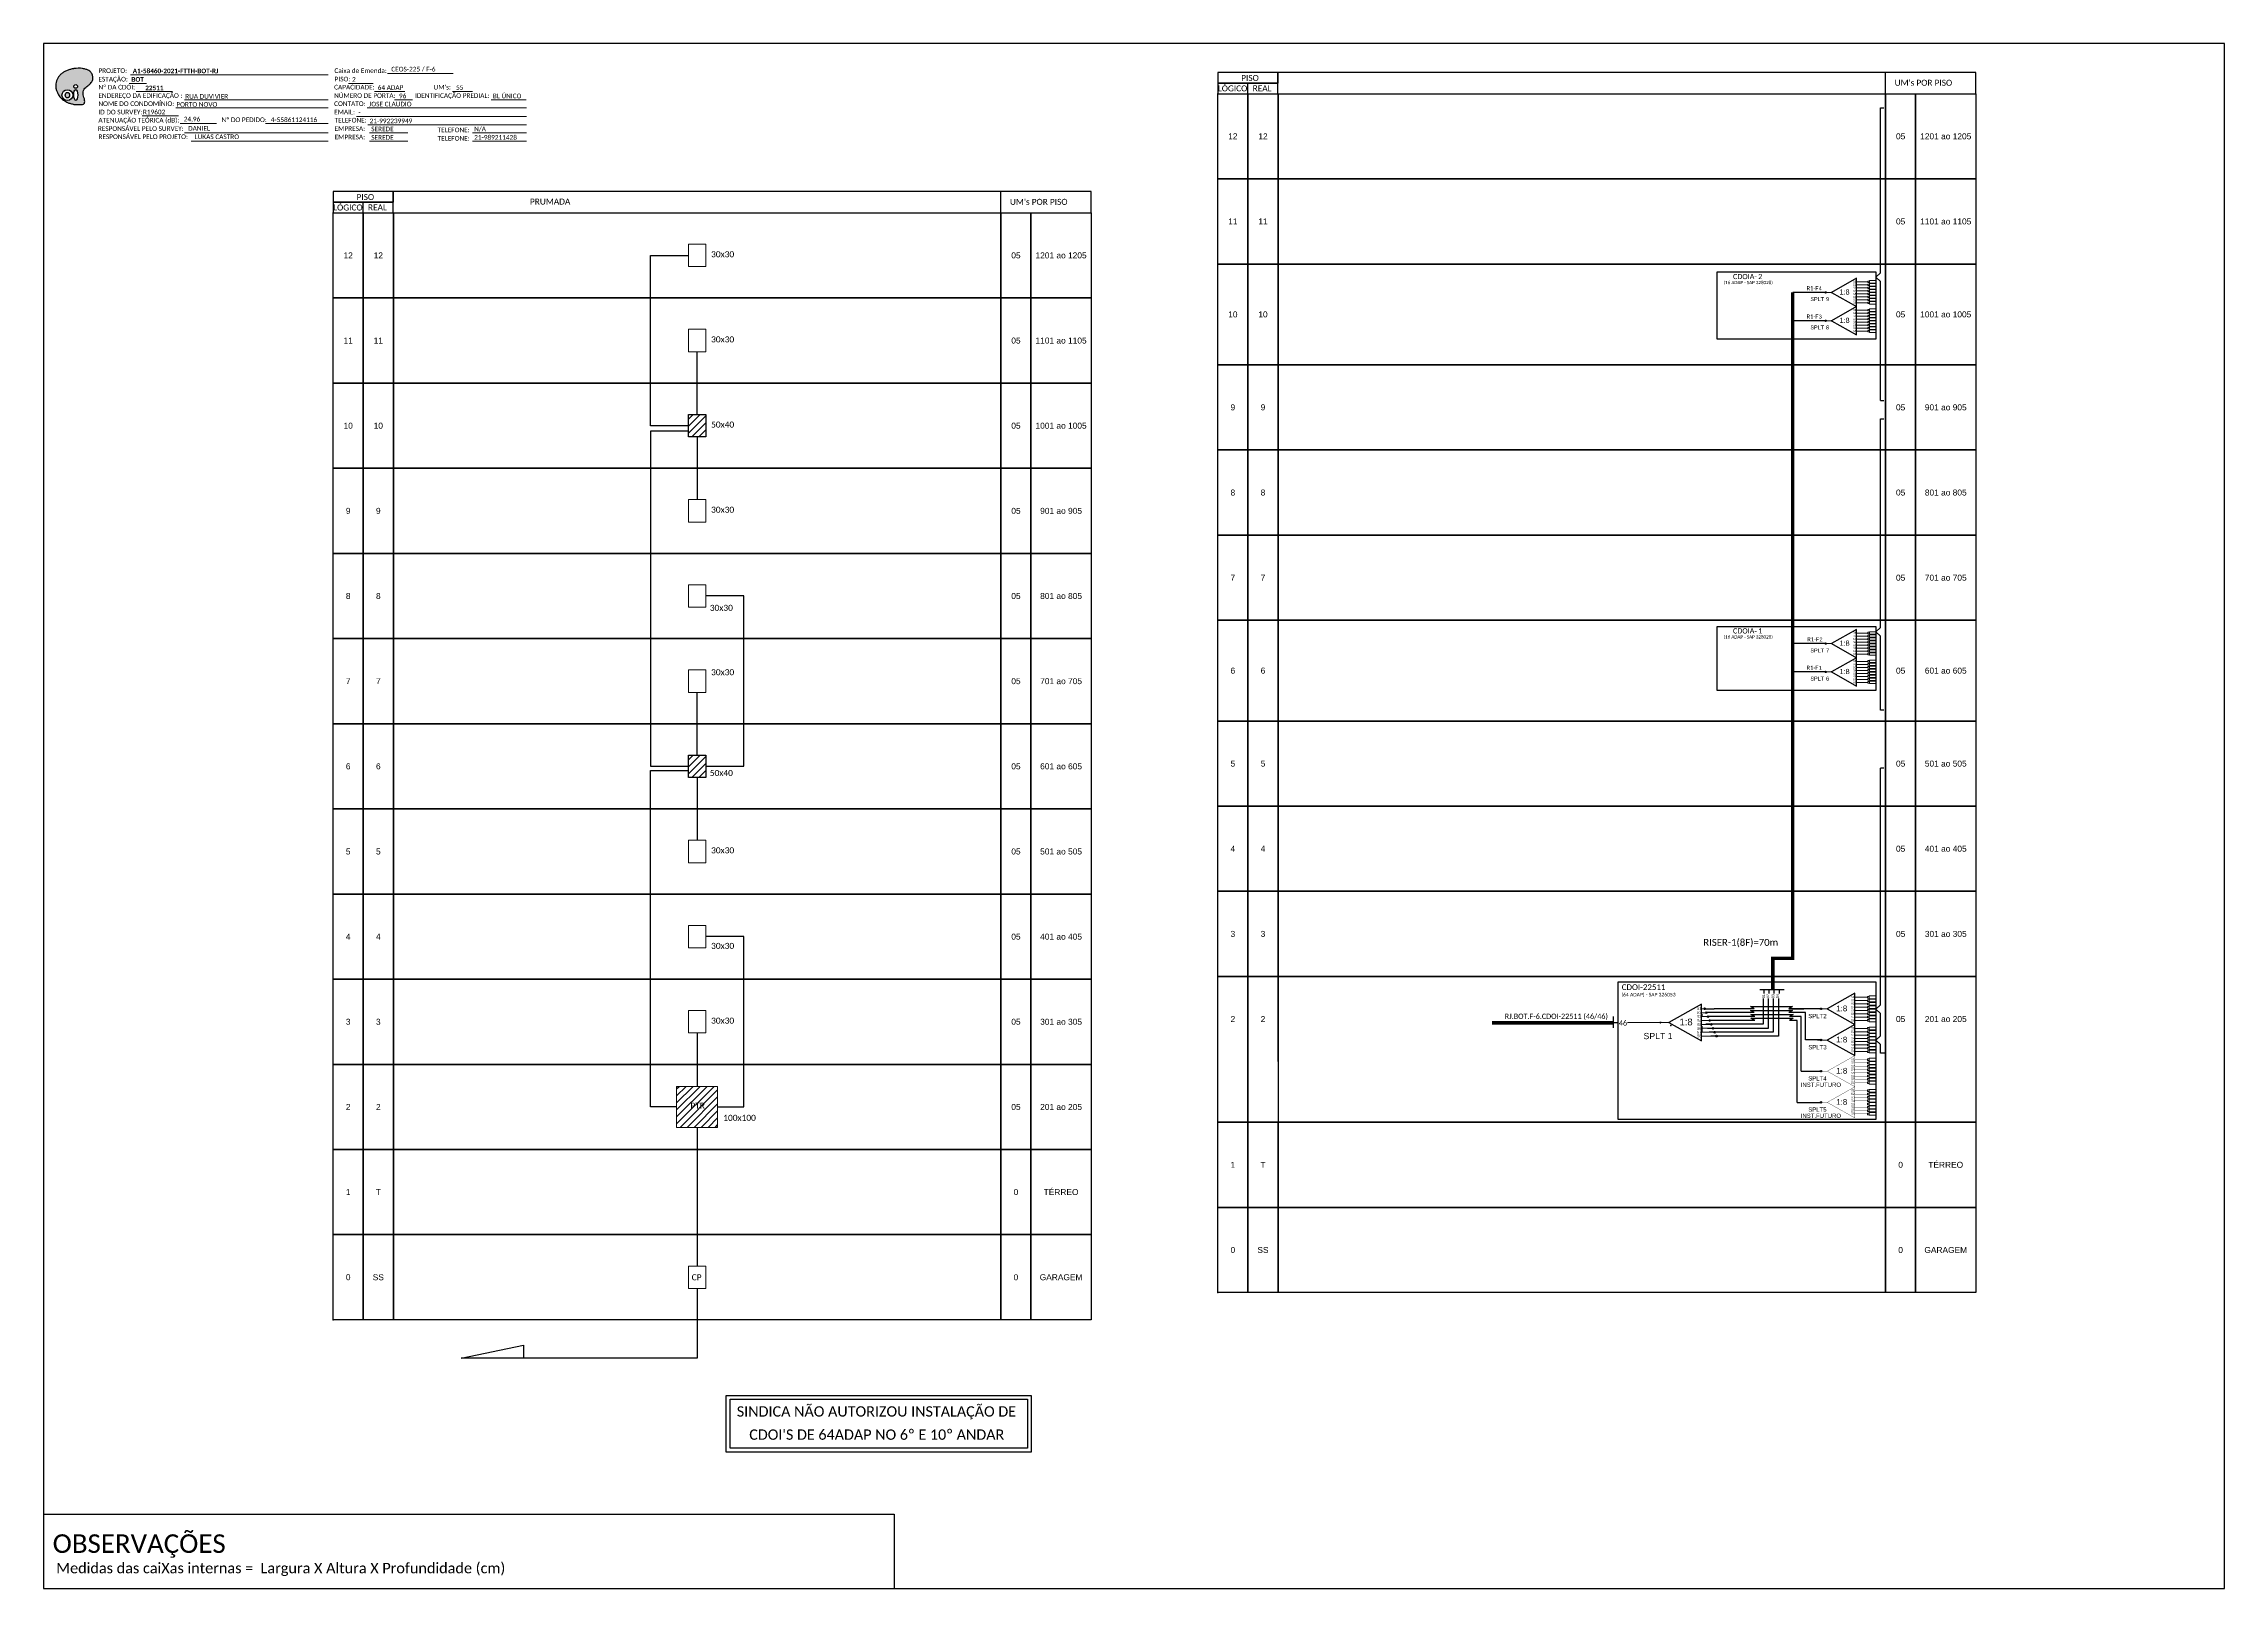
# Model space of a CAD drawing. Extents: x -89 to 1699, y 705 to 1299.
# Drawn here: x 860 to 1699, y 705 to 1299 of the extents above; entities that cross this region are included whole.
import ezdxf
from ezdxf.enums import TextEntityAlignment as Align

# ---------------------------------------------------------------- set-up
doc = ezdxf.new("R2010")
doc.units = 0
doc.linetypes.add('DASHED', pattern=[0.75, 0.5, -0.25])
doc.styles.add('ARIAL', font='arial.ttf')
doc.styles.add('WMF-Calibri0', font='calibri.ttf')
doc.styles.add('WMF-Calibri1', font='calibrib.ttf')

# ---------------------------------------------------------------- blocks, each defined once
blk = doc.blocks.new('SPLT_1-8_SC-APC')
at = {"color": 1, "lineweight": 0}
blk.add_lwpolyline([(-17.04, -7.55), (-19.26, -7.55)], dxfattribs=at)
at = {"color": 1}
blk.add_lwpolyline([(-7.37, -2.1), (-17.04, -7.55), (-7.37, -13), (-7.37, -2.1)], dxfattribs=at)
at = {"color": 3, "lineweight": 0}
for points in [[(-2.99, -3.51), (-7.37, -3.51)], [(-7.37, -4.66), (-2.99, -4.66)], [(-7.37, -5.82), (-2.99, -5.82)], [(-7.37, -6.97), (-2.99, -6.97)], [(-2.41, -3.02), (-2.41, -4)], [(-2.41, -3.02), (0, -3.02)], [(-2.41, -4), (0, -4)], [(-2.41, -4.17), (-2.41, -5.16)], [(-2.41, -4.17), (0, -4.17)], [(-2.41, -5.16), (0, -5.16)], [(-2.41, -5.32), (-2.41, -6.31)], [(-2.41, -5.32), (0, -5.32)], [(-2.41, -6.31), (0, -6.31)], [(-2.41, -6.48), (-2.41, -7.46)], [(-2.41, -6.48), (0, -6.48)], [(-2.41, -7.46), (0, -7.46)], [(-7.37, -8.12), (-2.99, -8.12)], [(-7.37, -9.28), (-2.99, -9.28)], [(-7.37, -10.43), (-2.99, -10.43)], [(-7.37, -11.58), (-2.99, -11.58)], [(-2.41, -7.63), (-2.41, -8.62)], [(-2.41, -7.63), (0, -7.63)], [(-2.41, -8.62), (0, -8.62)], [(-2.41, -8.78), (-2.41, -9.77)], [(-2.41, -8.78), (0, -8.78)], [(-2.41, -9.77), (0, -9.77)], [(-2.41, -9.94), (-2.41, -10.92)], [(-2.41, -9.94), (0, -9.94)], [(-2.41, -10.92), (0, -10.92)], [(-2.41, -11.09), (-2.41, -12.08)], [(-2.41, -11.09), (0, -11.09)], [(-2.41, -12.08), (0, -12.08)]]:
    blk.add_lwpolyline(points, dxfattribs=at)
for points in [[(-2.99, -3.22), (-2.41, -3.22), (-2.41, -3.8), (-2.99, -3.8)], [(-2.99, -4.38), (-2.41, -4.38), (-2.41, -4.95), (-2.99, -4.95)], [(-2.99, -5.53), (-2.41, -5.53), (-2.41, -6.1), (-2.99, -6.1)], [(-2.99, -6.68), (-2.41, -6.68), (-2.41, -7.26), (-2.99, -7.26)], [(-2.99, -7.84), (-2.41, -7.84), (-2.41, -8.41), (-2.99, -8.41)], [(-2.99, -8.99), (-2.41, -8.99), (-2.41, -9.56), (-2.99, -9.56)], [(-2.99, -10.14), (-2.41, -10.14), (-2.41, -10.72), (-2.99, -10.72)], [(-2.99, -11.3), (-2.41, -11.3), (-2.41, -11.87), (-2.99, -11.87)]]:
    blk.add_lwpolyline(points, close=True, dxfattribs=at)
at = {"color": 1, "style": 'ARIAL'}
for s, height, p in [('1:8', 2, (-13.91, -8.4)), ('S1', 0.75, (-8.74, -3.78)), ('S2', 0.75, (-8.74, -4.97)), ('S3', 0.75, (-8.74, -6.18)), ('S4', 0.75, (-8.74, -7.36)), ('S5', 0.75, (-8.74, -8.57)), ('S6', 0.75, (-8.74, -9.69)), ('S7', 0.75, (-8.74, -10.78)), ('S8', 0.75, (-8.74, -11.9))]:
    blk.add_text(s, height=height, dxfattribs=at).set_placement(p)
blk = doc.blocks.new('SPLT_1-8_DIV_DIR')
h = blk.add_hatch(color=3)
h.dxf.hatch_style = 1
edge = h.paths.add_edge_path()
edge.add_arc((12.77, 4.04), 0.242, 0, 360)
h = blk.add_hatch(color=3)
h.dxf.hatch_style = 1
edge = h.paths.add_edge_path()
edge.add_arc((13.27, 2.88), 0.242, 0, 360)
h = blk.add_hatch(color=3)
h.dxf.hatch_style = 1
edge = h.paths.add_edge_path()
edge.add_arc((13.77, 1.73), 0.242, 0, 360)
h = blk.add_hatch(color=3)
h.dxf.hatch_style = 1
edge = h.paths.add_edge_path()
edge.add_arc((14.27, 0.58), 0.242, 0, 360)
h = blk.add_hatch(color=3)
h.dxf.hatch_style = 1
edge = h.paths.add_edge_path()
edge.add_arc((14.77, -0.58), 0.242, 0, 360)
h = blk.add_hatch(color=3)
h.dxf.hatch_style = 1
edge = h.paths.add_edge_path()
edge.add_arc((15.27, -1.73), 0.242, 0, 360)
h = blk.add_hatch(color=3)
h.dxf.hatch_style = 1
edge = h.paths.add_edge_path()
edge.add_arc((15.77, -2.88), 0.242, 0, 360)
h = blk.add_hatch(color=3)
h.dxf.hatch_style = 1
edge = h.paths.add_edge_path()
edge.add_arc((16.27, -4.04), 0.242, 0, 360)
at = {"color": 1, "lineweight": 0}
blk.add_lwpolyline([(2.22, 0), (0, 0)], dxfattribs=at)
at = {"color": 1}
blk.add_lwpolyline([(11.89, 5.45), (2.22, 0), (11.89, -5.45), (11.89, 5.45)], dxfattribs=at)
at = {"color": 7, "lineweight": 0}
for points in [[(12.77, 4.04), (11.89, 4.04)], [(11.89, 2.88), (13.27, 2.88)], [(11.89, 1.73), (13.77, 1.73)], [(11.89, 0.58), (14.27, 0.58)], [(11.89, -0.58), (14.77, -0.58)], [(11.89, -1.73), (15.27, -1.73)], [(11.89, -2.88), (15.77, -2.88)], [(11.89, -4.04), (16.27, -4.04)]]:
    blk.add_lwpolyline(points, dxfattribs=at)
at = {"color": 3}
for centre in [(12.77, 4.04), (13.27, 2.88), (13.77, 1.73), (14.27, 0.58), (14.77, -0.58), (15.27, -1.73), (15.77, -2.88), (16.27, -4.04)]:
    blk.add_circle(centre, 0.242, dxfattribs=at)
at = {"color": 1, "style": 'ARIAL'}
for s, height, p in [('1:8', 2, (5.35, -0.85)), ('S1', 0.75, (10.52, 3.77)), ('S2', 0.75, (10.52, 2.58)), ('S3', 0.75, (10.52, 1.37)), ('S4', 0.75, (10.52, 0.19)), ('S5', 0.75, (10.52, -1.02)), ('S6', 0.75, (10.52, -2.14)), ('S7', 0.75, (10.52, -3.24)), ('S8', 0.75, (10.52, -4.36))]:
    blk.add_text(s, height=height, dxfattribs=at).set_placement(p)
blk = doc.blocks.new('OI')
h = blk.add_hatch(color=40)
edge = h.paths.add_edge_path()
edge.add_spline(control_points=[(4.35, -0.67), (3.92, -0.99), (3.26, -1.5), (2.81, -2.59), (2.9, -3.5), (3.06, -4.27), (3.31, -4.85), (3.37, -5.39), (3.4, -5.88), (3.2, -6.4), (2.54, -6.61), (1.65, -6.63), (0.55, -6.67), (-0.56, -6.42), (-1.61, -6.14), (-2.77, -5.61), (-3.92, -4.77), (-4.89, -3.7), (-5.34, -2.65), (-5.6, -1.94), (-5.85, -0.96), (-5.71, 0.47), (-5.1, 2.02), (-4.14, 3.02), (-3.3, 3.61), (-2.37, 4.16), (-1.36, 4.44), (-0.56, 4.7), (0.79, 4.85), (2.24, 4.97), (3.79, 4.57), (4.67, 4.21), (5.44, 3.65), (5.76, 2.99), (6.03, 2.21), (6.01, 1.46), (5.72, 0.64), (5.31, 0.08), (4.88, -0.38), (4.51, -0.55), (4.35, -0.67)], knot_values=[0, 0, 0, 0, 1.60434, 2.417191, 3.427595, 4.282808, 4.776746, 5.304182, 5.888771, 6.258406, 6.858137, 7.79129, 8.986195, 10.124242, 11.187857, 12.242908, 13.953784, 15.414161, 16.515391, 17.349188, 17.675853, 19.552021, 21.515531, 22.568638, 23.63245, 24.621084, 25.782718, 26.745347, 27.142653, 29.870543, 31.004649, 31.921532, 32.709589, 33.801391, 34.042471, 35.192333, 35.971461, 36.628871, 37.254359, 37.836911, 37.836911, 37.836911, 37.836911], degree=3, periodic=0)
h.paths.add_polyline_path([(1.13, -0.87, -1), (-0.04, -0.87, -1)], flags=16)
edge = h.paths.add_edge_path(flags=16)
edge.add_ellipse((0.56, -3.59), major_axis=(-0.02, 1.71), ratio=0.361305, start_angle=0, end_angle=360)
h.paths.add_polyline_path([(-0.36, -3.62, -1), (-3.8, -3.62, -1)], flags=16)
edge = h.paths.add_edge_path(flags=0)
edge.add_ellipse((-2.08, -3.62), major_axis=(0, 0.885), ratio=0.758294, start_angle=0, end_angle=360)
at = {"color": 40}
for centre, radius in [((-2.08, -3.62), 1.72), ((0.54, -0.87), 0.587)]:
    blk.add_circle(centre, radius, dxfattribs=at)
blk.add_ellipse((-2.08, -3.62), major_axis=(0, 0.885), ratio=0.758294, start_param=-3.141592653589792, end_param=3.141592653589792, dxfattribs=at)
blk.add_ellipse((0.56, -3.59), major_axis=(-0.02, 1.71), ratio=0.361305, dxfattribs=at)
at = {"color": 40, "start_tangent": (-0.800898, -0.598801), "end_tangent": (-0.800898, -0.598801)}
blk.add_spline([(4.35, -0.67), (3.2, -1.78), (2.9, -2.54), (2.92, -3.55), (3.12, -4.38), (3.28, -4.85), (3.37, -5.37), (3.35, -5.95), (3.2, -6.29), (2.66, -6.55), (1.73, -6.63), (0.54, -6.62), (-0.58, -6.41), (-1.6, -6.11), (-2.56, -5.67), (-3.95, -4.67), (-4.89, -3.56), (-5.37, -2.56), (-5.64, -1.78), (-5.72, -1.46), (-5.63, 0.42), (-4.84, 2.22), (-4.13, 2.99), (-3.27, 3.62), (-2.4, 4.09), (-1.3, 4.47), (-0.37, 4.72), (0.02, 4.77), (2.75, 4.8), (3.85, 4.53), (4.69, 4.16), (5.31, 3.68), (5.85, 2.73), (5.93, 2.5), (5.94, 1.35), (5.67, 0.62), (5.29, 0.08), (4.84, -0.36), (4.35, -0.67)], degree=3, dxfattribs=at)
blk = doc.blocks.new('CARIMBO')
at = {"color": 7, "lineweight": 0}
for points in [[(134.48, -16.3), (159.61, -16.3)], [(35.15, -20.06), (41.7, -20.06)], [(35.66, -16.79), (111.64, -16.79)], [(37.81, -23.14), (51.75, -23.14)], [(119.43, -20.02), (128.92, -20.02)], [(129.48, -23.14), (141.1, -23.14)], [(159.42, -23.14), (167.09, -23.14)], [(40.13, -32.55), (54.07, -32.55)], [(52.97, -29.48), (111.64, -29.48)], [(56.38, -26.37), (111.64, -26.37)], [(122.56, -32.72), (187.83, -32.72)], [(126.6, -29.48), (187.83, -29.48)], [(137.07, -26.37), (144.01, -26.37)], [(174.24, -26.37), (187.8, -26.37)], [(54.67, -35.52), (68.61, -35.52)], [(56.38, -39.07), (111.64, -39.07)], [(126.84, -35.96), (187.83, -35.96)], [(127.45, -39.07), (142.25, -39.07)], [(167.06, -39.07), (187.83, -39.07)], [(58.87, -42.31), (111.64, -42.31)], [(127.45, -42.31), (142.25, -42.31)], [(167.06, -42.31), (187.83, -42.31)]]:
    blk.add_lwpolyline(points, dxfattribs=at)
at = {"color": 7, "xscale": 1.213923925163967, "yscale": 1.213923925163967, "zscale": 1.213923925163967, "rotation": 0.1532896023949059}
blk.add_blockref('OI', (13.86, -20.16), dxfattribs=at)
at = {"color": 7, "lineweight": 0, "style": 'WMF-Calibri0'}
for s, height, p in [('PROJETO:', 1.793, (23.26, -16.04)), ('Caixa de Emenda:', 1.7927, (114.02, -16.04)), ('ESTAÇÃO:', 1.793, (23.26, -19.32)), ('ENDEREÇO DA EDIFICAÇÃO :', 1.7927, (23.26, -25.63)), ('Nº DA CDOI:', 1.7927, (23.26, -22.39)), ('CAPACIDADE:', 1.7927, (113.91, -22.39)), ('NÚMERO DE PORTA:', 1.7927, (113.91, -25.63)), ('PISO:', 1.793, (114.09, -19.28)), ('IDENTIFICAÇÃO PREDIAL:', 1.7927, (144.99, -25.63)), ("UM's:", 1.793, (152.15, -22.39)), ('ATENUAÇÃO TEÓRICA (dB):', 1.7927, (23.26, -35.09)), ('NOME DO CONDOMÍNIO:', 1.7927, (23.26, -28.74)), ('ID DO SURVEY:', 1.7927, (23.26, -31.97)), ('CONTATO:', 1.793, (113.91, -28.74)), ('EMAIL:', 1.793, (113.91, -31.97)), ('TELEFONE:', 1.793, (114.09, -35.09)), ('RESPONSÁVEL PELO SURVEY:', 1.7927, (23.02, -38.32)), ('RESPONSÁVEL PELO PROJETO:', 1.7927, (23.26, -41.44)), ('EMPRESA:', 1.793, (114.09, -38.32)), ('EMPRESA:', 1.793, (114.09, -41.56)), ('TELEFONE:', 1.793, (153.7, -38.83)), ('TELEFONE:', 1.793, (153.7, -42.06))]:
    blk.add_text(s, height=height, dxfattribs=at).set_placement(p)
at = {"color": 7, "lineweight": 0, "flags": 8}
for tag, p, style in [('PROJ', (36.46, -16.13), 'WMF-Calibri1'), ('CEOS-XX', (135.87, -15.46), 'WMF-Calibri0'), ('EST', (35.94, -19.41), 'WMF-Calibri1'), ('LOGRADOURO', (56.65, -25.91), 'WMF-Calibri0'), ('PISO_PTR', (120.78, -19.42), 'WMF-Calibri0'), ('CAPAC.', (130.66, -22.52), 'WMF-Calibri0'), ('N°', (138.85, -25.77), 'WMF-Calibri0'), ("UC'S", (160.78, -22.54), 'WMF-Calibri0'), ('N°PREDIO', (174.94, -25.77), 'WMF-Calibri0'), ('_ID_', (40.39, -31.94), 'WMF-Calibri0'), ('NOME_DO_COND.', (53.23, -29.02), 'WMF-Calibri0'), ('O_POTEN', (56.06, -34.68), 'WMF-Calibri0'), ('EMAIL', (123.26, -32.12), 'WMF-Calibri0'), ('NOME_DO_CONTATO', (127.3, -28.89), 'WMF-Calibri0'), ('RES_SURVEY', (57.78, -38.23), 'WMF-Calibri0'), ('RES_PROJ', (60.27, -41.47), 'WMF-Calibri0'), ('TELEFONE', (127.55, -35.36), 'WMF-Calibri0'), ('EMP_RESP_SURVEY', (128.16, -38.47), 'WMF-Calibri0'), ('EMP_RESP_PROJ', (128.16, -41.71), 'WMF-Calibri0'), ('CONT_RESP_SURVEY', (167.76, -38.47), 'WMF-Calibri0'), ('CONT_RESP_PROJ', (167.76, -41.71), 'WMF-Calibri0')]:
    blk.add_attdef(tag, p, '', height=1.79, dxfattribs=dict(at, style=style))
at = {"color": 7, "lineweight": 0, "style": 'WMF-Calibri1', "flags": 8}
blk.add_attdef("N° CDO'S", text='', height=1.79, dxfattribs=at).set_placement((44.78, -22.68), align=Align.CENTER)
blk = doc.blocks.new('SPLT_1-8_SC-APC PLANEJADO')
at = {"color": 30, "linetype": 'DASHED', "lineweight": 0, "ltscale": 2.5, "const_width": 0.1}
for points in [[(4933.11, -609.78), (4930.89, -609.78)], [(4947.15, -605.74), (4942.78, -605.74)], [(4942.78, -606.89), (4947.15, -606.89)], [(4942.78, -608.05), (4947.15, -608.05)], [(4942.78, -609.2), (4947.15, -609.2)], [(4942.78, -610.35), (4947.15, -610.35)], [(4942.78, -611.51), (4947.15, -611.51)], [(4942.78, -612.66), (4947.15, -612.66)], [(4942.78, -613.81), (4947.15, -613.81)]]:
    blk.add_lwpolyline(points, dxfattribs=at)
at = {"color": 30, "linetype": 'DASHED', "ltscale": 2.5, "const_width": 0.1}
blk.add_lwpolyline([(4942.78, -604.33), (4933.11, -609.78), (4942.78, -615.23), (4942.78, -604.33)], dxfattribs=at)
at = {"color": 3, "lineweight": 0}
for points in [[(4947.15, -605.46), (4947.73, -605.46), (4947.73, -606.03), (4947.15, -606.03)], [(4947.15, -606.61), (4947.73, -606.61), (4947.73, -607.18), (4947.15, -607.18)], [(4947.15, -607.76), (4947.73, -607.76), (4947.73, -608.33), (4947.15, -608.33)], [(4947.15, -608.91), (4947.73, -608.91), (4947.73, -609.49), (4947.15, -609.49)], [(4947.15, -610.07), (4947.73, -610.07), (4947.73, -610.64), (4947.15, -610.64)], [(4947.15, -611.22), (4947.73, -611.22), (4947.73, -611.79), (4947.15, -611.79)], [(4947.15, -612.37), (4947.73, -612.37), (4947.73, -612.95), (4947.15, -612.95)], [(4947.15, -613.53), (4947.73, -613.53), (4947.73, -614.1), (4947.15, -614.1)]]:
    blk.add_lwpolyline(points, close=True, dxfattribs=at)
for points in [[(4947.73, -605.25), (4947.73, -606.23)], [(4947.73, -605.25), (4950.15, -605.25)], [(4947.73, -606.23), (4950.15, -606.23)], [(4947.73, -606.4), (4947.73, -607.39)], [(4947.73, -606.4), (4950.15, -606.4)], [(4947.73, -607.39), (4950.15, -607.39)], [(4947.73, -607.55), (4947.73, -608.54)], [(4947.73, -607.55), (4950.15, -607.55)], [(4947.73, -608.54), (4950.15, -608.54)], [(4947.73, -608.71), (4947.73, -609.69)], [(4947.73, -608.71), (4950.15, -608.71)], [(4947.73, -609.69), (4950.15, -609.69)], [(4947.73, -609.86), (4947.73, -610.85)], [(4947.73, -609.86), (4950.15, -609.86)], [(4947.73, -610.85), (4950.15, -610.85)], [(4947.73, -611.01), (4947.73, -612)], [(4947.73, -611.01), (4950.15, -611.01)], [(4947.73, -612), (4950.15, -612)], [(4947.73, -612.17), (4947.73, -613.15)], [(4947.73, -612.17), (4950.15, -612.17)], [(4947.73, -613.15), (4950.15, -613.15)], [(4947.73, -613.32), (4947.73, -614.31)], [(4947.73, -613.32), (4950.15, -613.32)], [(4947.73, -614.31), (4950.15, -614.31)]]:
    blk.add_lwpolyline(points, dxfattribs=at)
at = {"color": 30, "style": 'ARIAL'}
for s, height, p in [('1:8', 2, (4936.24, -610.63)), ('S1', 0.75, (4941.41, -606.01)), ('S2', 0.75, (4941.41, -607.2)), ('S3', 0.75, (4941.41, -608.41)), ('S4', 0.75, (4941.41, -609.59)), ('S5', 0.75, (4941.41, -610.8)), ('S6', 0.75, (4941.41, -611.92)), ('S7', 0.75, (4941.41, -613.02)), ('S8', 0.75, (4941.41, -614.13))]:
    blk.add_text(s, height=height, dxfattribs=at).set_placement(p)

msp = doc.modelspace()

# ---------------------------------------------------------------- hatches: boundary and pattern name
h = msp.add_hatch(color=3)
h.dxf.hatch_style = 1
edge = h.paths.add_edge_path()
edge.add_arc((1545.72, 1203.38), 0.256, 0, 360)
h = msp.add_hatch(color=3)
h.dxf.hatch_style = 1
edge = h.paths.add_edge_path()
edge.add_arc((1545.72, 1192.49), 0.256, 0, 360)
h = msp.add_hatch()
h.set_pattern_fill('ANSI31', color=1, scale=0.6)
h.set_pattern_definition([(45, (-385.5027, 102.4695), (-1.3470384, 1.3470384), [])])
h.paths.add_polyline_path([(1111.79, 1156.41), (1108.48, 1156.41), (1108.48, 1147.79), (1115.1, 1147.79), (1115.1, 1156.41)])
h = msp.add_hatch(color=3)
h.dxf.hatch_style = 1
edge = h.paths.add_edge_path()
edge.add_arc((1545.72, 1068.34), 0.256, 0, 360)
h = msp.add_hatch(color=3)
h.dxf.hatch_style = 1
edge = h.paths.add_edge_path()
edge.add_arc((1545.72, 1057.44), 0.256, 0, 360)
h = msp.add_hatch()
h.set_pattern_fill('ANSI31', color=1, scale=0.6)
h.set_pattern_definition([(45, (-385.5027, -28.5055), (-1.3470384, 1.3470384), [])])
h.paths.add_polyline_path([(1111.79, 1025.44), (1108.48, 1025.44), (1108.48, 1016.82), (1115.1, 1016.82), (1115.1, 1025.44)])
h = msp.add_hatch(color=3)
h.dxf.hatch_style = 1
edge = h.paths.add_edge_path()
edge.add_arc((1482.18, 922.61), 0.41, 0, 360)
h = msp.add_hatch(color=3)
h.dxf.hatch_style = 1
edge = h.paths.add_edge_path()
edge.add_arc((1543.91, 927.87), 0.282, 0, 360)
h = msp.add_hatch(color=3)
h.dxf.hatch_style = 1
edge = h.paths.add_edge_path()
edge.add_arc((1543.91, 915.89), 0.282, 0, 360)
h = msp.add_hatch()
h.set_pattern_fill('ANSI31', color=1, scale=0.6)
h.set_pattern_definition([(45, (633.7093, 3530.4635), (-1.3470384, 1.3470384), [])])
h.paths.add_polyline_path([(1119.69, 898.06), (1103.89, 898.06), (1103.89, 882.25), (1119.69, 882.25)])
h.paths.add_polyline_path([(1108.62, 888.88), (1115.43, 888.88), (1115.43, 892.36), (1108.62, 892.36)], flags=24)
h = msp.add_hatch(color=3)
h.dxf.hatch_style = 1
edge = h.paths.add_edge_path()
edge.add_arc((1543.91, 903.9), 0.282, 0, 360)
h = msp.add_hatch(color=3)
h.dxf.hatch_style = 1
edge = h.paths.add_edge_path()
edge.add_arc((1543.91, 891.91), 0.282, 0, 360)

# ---------------------------------------------------------------- linework, layer by layer
at = {"color": 1}
for p, q in [((1504.02, 1211.3), (1564.98, 1211.3)), ((1504.02, 1185.36), (1504.02, 1211.3)), ((1564.98, 1211.3), (1564.98, 1185.36)), ((1564.98, 1185.36), (1504.02, 1185.36)), ((1504.02, 1074.93), (1564.98, 1074.93)), ((1504.02, 1050.22), (1504.02, 1074.93)), ((1564.98, 1074.93), (1564.98, 1050.22)), ((1564.98, 1050.22), (1504.02, 1050.22)), ((1465.9, 938.2), (1565.09, 938.2)), ((1465.9, 885.3), (1465.9, 938.2)), ((1565.09, 938.2), (1565.09, 885.3)), ((1565.09, 885.3), (1465.9, 885.3))]:
    msp.add_line(p, q, dxfattribs=at)
for p, q in [((1312.02, 940.32), (1323.59, 940.32)), ((1312.02, 884.26), (1312.02, 940.32)), ((1323.59, 940.32), (1335.16, 940.32)), ((1323.59, 884.26), (1323.59, 940.32)), ((1323.59, 940.32), (1323.59, 884.26)), ((1335.16, 940.32), (1568.78, 940.32)), ((1335.16, 907.58), (1335.16, 940.32)), ((1335.16, 940.32), (1335.16, 884.26)), ((1568.78, 940.32), (1568.78, 884.26)), ((1568.78, 940.32), (1580.35, 940.32)), ((1568.78, 884.26), (1568.78, 940.32)), ((1580.35, 940.32), (1580.35, 884.26)), ((1580.35, 940.32), (1603.5, 940.32)), ((1580.35, 884.26), (1580.35, 940.32)), ((1603.5, 940.32), (1603.5, 884.26)), ((1323.59, 884.26), (1312.02, 884.26)), ((1335.16, 884.26), (1323.59, 884.26)), ((1568.78, 884.26), (1335.16, 884.26)), ((1580.35, 884.26), (1568.78, 884.26)), ((1603.5, 884.26), (1580.35, 884.26))]:
    msp.add_line(p, q)
at = {"color": 5}
for p, q in [((1499.19, 927.87), (1502.93, 927.87)), ((1518.2, 926.42), (1500.15, 926.42)), ((1518.45, 923.42), (1501.33, 923.42))]:
    msp.add_line(p, q, dxfattribs=at)
for points in [[(860.5, 705.02), (1699.06, 705.02), (1699.06, 1299.02), (860.5, 1299.02), (860.5, 705.02)], [(1323.55, 1279.76), (1323.55, 1283.87)], [(1335.13, 1279.76), (1603.5, 1279.76), (1603.5, 1287.98), (1335.13, 1287.98), (1335.13, 1287.98), (1335.13, 1283.87)], [(1568.74, 1279.76), (1568.74, 1287.98)], [(994.95, 1233.96), (1263.32, 1233.96), (1263.32, 1242.19), (994.95, 1242.19), (994.95, 1242.19), (994.95, 1238.07)], [(1228.56, 1233.96), (1228.56, 1242.19)], [(983.37, 1233.96), (983.37, 1238.07)], [(1498.11, 925.81), (1498.11, 924.92)]]:
    msp.add_lwpolyline(points)
for points in [[(1311.98, 1283.87), (1335.13, 1283.87), (1335.13, 1287.98), (1311.98, 1287.98)], [(1311.98, 1279.76), (1335.13, 1279.76), (1335.13, 1283.87), (1311.98, 1283.87)], [(1312.02, 1279.76), (1323.59, 1279.76), (1323.59, 1247.02), (1312.02, 1247.02)], [(1323.59, 1279.76), (1335.16, 1279.76), (1335.16, 1247.02), (1323.59, 1247.02)], [(1335.16, 1279.76), (1568.78, 1279.76), (1568.78, 1247.02), (1335.16, 1247.02)], [(1568.78, 1279.76), (1580.35, 1279.76), (1580.35, 1247.02), (1568.78, 1247.02)], [(1580.35, 1279.76), (1603.5, 1279.76), (1603.5, 1247.02), (1580.35, 1247.02)], [(971.8, 1238.07), (994.95, 1238.07), (994.95, 1242.19), (971.8, 1242.19)], [(1312.02, 1247.02), (1323.59, 1247.02), (1323.59, 1214.27), (1312.02, 1214.27)], [(1323.59, 1247.02), (1335.16, 1247.02), (1335.16, 1214.27), (1323.59, 1214.27)], [(1335.16, 1247.02), (1568.78, 1247.02), (1568.78, 1214.27), (1335.16, 1214.27)], [(1568.78, 1247.02), (1580.35, 1247.02), (1580.35, 1214.27), (1568.78, 1214.27)], [(1580.35, 1247.02), (1603.5, 1247.02), (1603.5, 1214.27), (1580.35, 1214.27)], [(971.8, 1233.96), (994.95, 1233.96), (994.95, 1238.07), (971.8, 1238.07)], [(971.84, 1233.96), (983.41, 1233.96), (983.41, 1201.22), (971.84, 1201.22)], [(983.41, 1233.96), (994.98, 1233.96), (994.98, 1201.22), (983.41, 1201.22)], [(994.98, 1233.96), (1228.6, 1233.96), (1228.6, 1201.22), (994.98, 1201.22)], [(1228.6, 1233.96), (1240.17, 1233.96), (1240.17, 1201.22), (1228.6, 1201.22)], [(1240.17, 1233.96), (1263.32, 1233.96), (1263.32, 1201.22), (1240.17, 1201.22)], [(1312.02, 1214.27), (1323.59, 1214.27), (1323.59, 1175.53), (1312.02, 1175.53)], [(1323.59, 1214.27), (1335.16, 1214.27), (1335.16, 1175.53), (1323.59, 1175.53)], [(1335.16, 1214.27), (1568.78, 1214.27), (1568.78, 1175.53), (1335.16, 1175.53)], [(1568.78, 1214.27), (1580.35, 1214.27), (1580.35, 1175.53), (1568.78, 1175.53)], [(1580.35, 1214.27), (1603.5, 1214.27), (1603.5, 1175.53), (1580.35, 1175.53)], [(971.84, 1201.22), (983.41, 1201.22), (983.41, 1168.47), (971.84, 1168.47)], [(983.41, 1201.22), (994.98, 1201.22), (994.98, 1168.47), (983.41, 1168.47)], [(994.98, 1201.22), (1228.6, 1201.22), (1228.6, 1168.47), (994.98, 1168.47)], [(1228.6, 1201.22), (1240.17, 1201.22), (1240.17, 1168.47), (1228.6, 1168.47)], [(1240.17, 1201.22), (1263.32, 1201.22), (1263.32, 1168.47), (1240.17, 1168.47)], [(1312.02, 1175.53), (1323.59, 1175.53), (1323.59, 1142.78), (1312.02, 1142.78)], [(1323.59, 1175.53), (1335.16, 1175.53), (1335.16, 1142.78), (1323.59, 1142.78)], [(1335.16, 1175.53), (1568.78, 1175.53), (1568.78, 1142.78), (1335.16, 1142.78)], [(1568.78, 1175.53), (1580.35, 1175.53), (1580.35, 1142.78), (1568.78, 1142.78)], [(1580.35, 1175.53), (1603.5, 1175.53), (1603.5, 1142.78), (1580.35, 1142.78)], [(971.84, 1168.47), (983.41, 1168.47), (983.41, 1135.73), (971.84, 1135.73)], [(983.41, 1168.47), (994.98, 1168.47), (994.98, 1135.73), (983.41, 1135.73)], [(994.98, 1168.47), (1228.6, 1168.47), (1228.6, 1135.73), (994.98, 1135.73)], [(1228.6, 1168.47), (1240.17, 1168.47), (1240.17, 1135.73), (1228.6, 1135.73)], [(1240.17, 1168.47), (1263.32, 1168.47), (1263.32, 1135.73), (1240.17, 1135.73)], [(1312.02, 1142.78), (1323.59, 1142.78), (1323.59, 1110.04), (1312.02, 1110.04)], [(1323.59, 1142.78), (1335.16, 1142.78), (1335.16, 1110.04), (1323.59, 1110.04)], [(1335.16, 1142.78), (1568.78, 1142.78), (1568.78, 1110.04), (1335.16, 1110.04)], [(1568.78, 1142.78), (1580.35, 1142.78), (1580.35, 1110.04), (1568.78, 1110.04)], [(1580.35, 1142.78), (1603.5, 1142.78), (1603.5, 1110.04), (1580.35, 1110.04)], [(971.84, 1135.73), (983.41, 1135.73), (983.41, 1102.99), (971.84, 1102.99)], [(983.41, 1135.73), (994.98, 1135.73), (994.98, 1102.99), (983.41, 1102.99)], [(994.98, 1135.73), (1228.6, 1135.73), (1228.6, 1102.99), (994.98, 1102.99)], [(1228.6, 1135.73), (1240.17, 1135.73), (1240.17, 1102.99), (1228.6, 1102.99)], [(1240.17, 1135.73), (1263.32, 1135.73), (1263.32, 1102.99), (1240.17, 1102.99)], [(1312.02, 1110.04), (1323.59, 1110.04), (1323.59, 1077.3), (1312.02, 1077.3)], [(1323.59, 1110.04), (1335.16, 1110.04), (1335.16, 1077.3), (1323.59, 1077.3)], [(1335.16, 1110.04), (1568.78, 1110.04), (1568.78, 1077.3), (1335.16, 1077.3)], [(1568.78, 1110.04), (1580.35, 1110.04), (1580.35, 1077.3), (1568.78, 1077.3)], [(1580.35, 1110.04), (1603.5, 1110.04), (1603.5, 1077.3), (1580.35, 1077.3)], [(971.84, 1102.99), (983.41, 1102.99), (983.41, 1070.24), (971.84, 1070.24)], [(983.41, 1102.99), (994.98, 1102.99), (994.98, 1070.24), (983.41, 1070.24)], [(994.98, 1102.99), (1228.6, 1102.99), (1228.6, 1070.24), (994.98, 1070.24)], [(1228.6, 1102.99), (1240.17, 1102.99), (1240.17, 1070.24), (1228.6, 1070.24)], [(1240.17, 1102.99), (1263.32, 1102.99), (1263.32, 1070.24), (1240.17, 1070.24)], [(1312.02, 1077.3), (1323.59, 1077.3), (1323.59, 1038.55), (1312.02, 1038.55)], [(1323.59, 1077.3), (1335.16, 1077.3), (1335.16, 1038.55), (1323.59, 1038.55)], [(1335.16, 1077.3), (1568.78, 1077.3), (1568.78, 1038.55), (1335.16, 1038.55)], [(1568.78, 1077.3), (1580.35, 1077.3), (1580.35, 1038.55), (1568.78, 1038.55)], [(1580.35, 1077.3), (1603.5, 1077.3), (1603.5, 1038.55), (1580.35, 1038.55)], [(971.84, 1070.24), (983.41, 1070.24), (983.41, 1037.5), (971.84, 1037.5)], [(983.41, 1070.24), (994.98, 1070.24), (994.98, 1037.5), (983.41, 1037.5)], [(994.98, 1070.24), (1228.6, 1070.24), (1228.6, 1037.5), (994.98, 1037.5)], [(1228.6, 1070.24), (1240.17, 1070.24), (1240.17, 1037.5), (1228.6, 1037.5)], [(1240.17, 1070.24), (1263.32, 1070.24), (1263.32, 1037.5), (1240.17, 1037.5)], [(971.84, 1037.5), (983.41, 1037.5), (983.41, 1004.76), (971.84, 1004.76)], [(983.41, 1037.5), (994.98, 1037.5), (994.98, 1004.76), (983.41, 1004.76)], [(994.98, 1037.5), (1228.6, 1037.5), (1228.6, 1004.76), (994.98, 1004.76)], [(1228.6, 1037.5), (1240.17, 1037.5), (1240.17, 1004.76), (1228.6, 1004.76)], [(1240.17, 1037.5), (1263.32, 1037.5), (1263.32, 1004.76), (1240.17, 1004.76)], [(1312.02, 1038.55), (1323.59, 1038.55), (1323.59, 1005.81), (1312.02, 1005.81)], [(1323.59, 1038.55), (1335.16, 1038.55), (1335.16, 1005.81), (1323.59, 1005.81)], [(1335.16, 1038.55), (1568.78, 1038.55), (1568.78, 1005.81), (1335.16, 1005.81)], [(1568.78, 1038.55), (1580.35, 1038.55), (1580.35, 1005.81), (1568.78, 1005.81)], [(1580.35, 1038.55), (1603.5, 1038.55), (1603.5, 1005.81), (1580.35, 1005.81)], [(971.84, 1004.76), (983.41, 1004.76), (983.41, 972.01), (971.84, 972.01)], [(983.41, 1004.76), (994.98, 1004.76), (994.98, 972.01), (983.41, 972.01)], [(994.98, 1004.76), (1228.6, 1004.76), (1228.6, 972.01), (994.98, 972.01)], [(1228.6, 1004.76), (1240.17, 1004.76), (1240.17, 972.01), (1228.6, 972.01)], [(1240.17, 1004.76), (1263.32, 1004.76), (1263.32, 972.01), (1240.17, 972.01)], [(1312.02, 1005.81), (1323.59, 1005.81), (1323.59, 973.07), (1312.02, 973.07)], [(1323.59, 1005.81), (1335.16, 1005.81), (1335.16, 973.07), (1323.59, 973.07)], [(1335.16, 1005.81), (1568.78, 1005.81), (1568.78, 973.07), (1335.16, 973.07)], [(1568.78, 1005.81), (1580.35, 1005.81), (1580.35, 973.07), (1568.78, 973.07)], [(1580.35, 1005.81), (1603.5, 1005.81), (1603.5, 973.07), (1580.35, 973.07)], [(1312.02, 973.07), (1323.59, 973.07), (1323.59, 940.32), (1312.02, 940.32)], [(1323.59, 973.07), (1335.16, 973.07), (1335.16, 940.32), (1323.59, 940.32)], [(1335.16, 973.07), (1568.78, 973.07), (1568.78, 940.32), (1335.16, 940.32)], [(1568.78, 973.07), (1580.35, 973.07), (1580.35, 940.32), (1568.78, 940.32)], [(1580.35, 973.07), (1603.5, 973.07), (1603.5, 940.32), (1580.35, 940.32)], [(971.84, 972.01), (983.41, 972.01), (983.41, 939.27), (971.84, 939.27)], [(983.41, 972.01), (994.98, 972.01), (994.98, 939.27), (983.41, 939.27)], [(994.98, 972.01), (1228.6, 972.01), (1228.6, 939.27), (994.98, 939.27)], [(1228.6, 972.01), (1240.17, 972.01), (1240.17, 939.27), (1228.6, 939.27)], [(1240.17, 972.01), (1263.32, 972.01), (1263.32, 939.27), (1240.17, 939.27)], [(971.84, 939.27), (983.41, 939.27), (983.41, 906.53), (971.84, 906.53)], [(983.41, 939.27), (994.98, 939.27), (994.98, 906.53), (983.41, 906.53)], [(994.98, 939.27), (1228.6, 939.27), (1228.6, 906.53), (994.98, 906.53)], [(1228.6, 939.27), (1240.17, 939.27), (1240.17, 906.53), (1228.6, 906.53)], [(1240.17, 939.27), (1263.32, 939.27), (1263.32, 906.53), (1240.17, 906.53)], [(971.84, 906.53), (983.41, 906.53), (983.41, 873.78), (971.84, 873.78)], [(983.41, 906.53), (994.98, 906.53), (994.98, 873.78), (983.41, 873.78)], [(994.98, 906.53), (1228.6, 906.53), (1228.6, 873.78), (994.98, 873.78)], [(1228.6, 906.53), (1240.17, 906.53), (1240.17, 873.78), (1228.6, 873.78)], [(1240.17, 906.53), (1263.32, 906.53), (1263.32, 873.78), (1240.17, 873.78)], [(1312.02, 884.26), (1323.59, 884.26), (1323.59, 851.52), (1312.02, 851.52)], [(1323.59, 884.26), (1335.16, 884.26), (1335.16, 851.52), (1323.59, 851.52)], [(1335.16, 884.26), (1568.78, 884.26), (1568.78, 851.52), (1335.16, 851.52)], [(1568.78, 884.26), (1580.35, 884.26), (1580.35, 851.52), (1568.78, 851.52)], [(1580.35, 884.26), (1603.5, 884.26), (1603.5, 851.52), (1580.35, 851.52)], [(971.84, 873.78), (983.41, 873.78), (983.41, 841.04), (971.84, 841.04)], [(983.41, 873.78), (994.98, 873.78), (994.98, 841.04), (983.41, 841.04)], [(994.98, 873.78), (1228.6, 873.78), (1228.6, 841.04), (994.98, 841.04)], [(1228.6, 873.78), (1240.17, 873.78), (1240.17, 841.04), (1228.6, 841.04)], [(1240.17, 873.78), (1263.32, 873.78), (1263.32, 841.04), (1240.17, 841.04)], [(1312.02, 851.52), (1323.59, 851.52), (1323.59, 818.78), (1312.02, 818.78)], [(1323.59, 851.52), (1335.16, 851.52), (1335.16, 818.78), (1323.59, 818.78)], [(1335.16, 851.52), (1568.78, 851.52), (1568.78, 818.78), (1335.16, 818.78)], [(1568.78, 851.52), (1580.35, 851.52), (1580.35, 818.78), (1568.78, 818.78)], [(1580.35, 851.52), (1603.5, 851.52), (1603.5, 818.78), (1580.35, 818.78)], [(971.84, 841.04), (983.41, 841.04), (983.41, 808.29), (971.84, 808.29)], [(983.41, 841.04), (994.98, 841.04), (994.98, 808.29), (983.41, 808.29)], [(994.98, 841.04), (1228.6, 841.04), (1228.6, 808.29), (994.98, 808.29)], [(1228.6, 841.04), (1240.17, 841.04), (1240.17, 808.29), (1228.6, 808.29)], [(1240.17, 841.04), (1263.32, 841.04), (1263.32, 808.29), (1240.17, 808.29)]]:
    msp.add_lwpolyline(points, close=True)
at = {"color": 7, "lineweight": 0}
msp.add_lwpolyline([(945.81, 1268.26), (969.96, 1268.26)], dxfattribs=at)
at = {"color": 3}
for points in [[(1566.82, 1274.27), (1568.05, 1274.27)], [(1566.82, 1210.92), (1566.82, 1274.27)], [(1566.82, 1207.6), (1565.09, 1209.26), (1566.82, 1210.92)], [(1566.82, 1161.75), (1566.82, 1207.6)], [(1566.82, 1161.75), (1568.05, 1161.75)], [(1566.82, 1154.71), (1568.05, 1154.71)], [(1566.82, 1074.55), (1566.82, 1154.71)], [(1566.82, 1071.23), (1565.09, 1072.89), (1566.82, 1074.55)], [(1566.82, 1042.68), (1566.82, 1071.23)], [(1568.06, 1042.68), (1566.82, 1042.68)], [(1568.06, 1020.45), (1566.82, 1020.45)], [(1566.82, 929.44), (1566.82, 1020.45)], [(1465.96, 922.49), (1464.19, 922.49)], [(1482.59, 922.63), (1469.59, 922.49)], [(1566.82, 926.12), (1565.09, 927.78), (1566.82, 929.44)], [(1568.64, 910.78), (1566.82, 910.78), (1566.82, 914.14), (1565.09, 915.8), (1566.82, 917.45), (1566.82, 926.12)]]:
    msp.add_lwpolyline(points, dxfattribs=at)
at = {"color": 3, "ltscale": 0.5}
for points in [[(1108.48, 1152.1), (1093.89, 1152.1), (1093.89, 1217.59), (1108.48, 1217.59)], [(1111.79, 1156.41), (1111.79, 1180.54)], [(1108.48, 1149.99), (1093.89, 1149.99), (1093.89, 1021.13), (1108.48, 1021.13)], [(1111.79, 1147.79), (1111.79, 1123.67)], [(1115.1, 1021.13), (1129.69, 1021.13), (1129.69, 1086.62), (1115.1, 1086.62)], [(1111.79, 1025.44), (1111.79, 1049.56)], [(1103.89, 890.15), (1093.89, 890.15), (1093.89, 1019.49), (1108.48, 1019.49)], [(1111.79, 1016.82), (1111.79, 992.69)], [(1119.69, 890.15), (1129.69, 890.15), (1129.69, 955.64), (1115.1, 955.64)], [(1111.79, 918.59), (1111.79, 898.06)], [(1111.79, 882.25), (1111.79, 828.98)], [(1111.79, 820.36), (1111.79, 793.49), (1021, 793.49)], [(1021, 793.49), (1045, 798.49), (1045, 793.49)]]:
    msp.add_lwpolyline(points, dxfattribs=at)
at = {"color": 0, "lineweight": 0}
for points in [[(1108.48, 1221.9), (1115.1, 1221.9), (1115.1, 1213.28), (1108.48, 1213.28)], [(1108.48, 1189.16), (1115.1, 1189.16), (1115.1, 1180.54), (1108.48, 1180.54)], [(1108.48, 1123.67), (1115.1, 1123.67), (1115.1, 1115.05), (1108.48, 1115.05)], [(1108.48, 1090.93), (1115.1, 1090.93), (1115.1, 1082.31), (1108.48, 1082.31)], [(1108.48, 1058.18), (1115.1, 1058.18), (1115.1, 1049.56), (1108.48, 1049.56)], [(1108.48, 992.69), (1115.1, 992.69), (1115.1, 984.07), (1108.48, 984.07)], [(1108.48, 959.95), (1115.1, 959.95), (1115.1, 951.33), (1108.48, 951.33)], [(1108.48, 927.21), (1115.1, 927.21), (1115.1, 918.59), (1108.48, 918.59)], [(1108.48, 828.98), (1115.1, 828.98), (1115.1, 820.36), (1108.48, 820.36)]]:
    msp.add_lwpolyline(points, close=True, dxfattribs=at)
at = {"color": 5, "const_width": 1.36}
msp.add_lwpolyline([(1533.07, 1203.38), (1533.07, 947.29), (1525.43, 947.29), (1525.43, 935.3)], dxfattribs=at)
at = {"color": 5}
for points in [[(1545.72, 1203.38), (1533.07, 1203.38)], [(1545.72, 1192.49), (1533.07, 1192.49)], [(1545.72, 1068.34), (1533.07, 1068.34)], [(1545.72, 1057.44), (1533.07, 1057.44)], [(1521.73, 931.79), (1521.73, 921.92), (1499.63, 921.92)], [(1523.64, 931.79), (1523.64, 920.36), (1500.28, 920.36)], [(1525.56, 931.79), (1525.56, 918.86), (1500.93, 918.86)], [(1527.64, 931.79), (1527.64, 917.38), (1501.58, 917.38)], [(1520.42, 935.3), (1529.78, 935.3)], [(1521.95, 935.3), (1521.95, 933.71)], [(1523.87, 935.3), (1523.87, 933.72)], [(1525.78, 935.3), (1525.78, 933.71)], [(1527.86, 935.3), (1527.86, 933.71)], [(1498.88, 927.92), (1498.88, 927.92)], [(1518.45, 924.88), (1500.81, 924.88)], [(1518.2, 927.87), (1502.93, 927.87)], [(1518.2, 927.87), (1516.78, 928.73), (1532.95, 928.73), (1531.56, 927.87)], [(1518.2, 926.42), (1516.78, 927.28), (1532.95, 927.28), (1531.56, 926.42)], [(1518.45, 924.88), (1517.03, 925.74), (1533.2, 925.74), (1531.81, 924.88)], [(1518.45, 923.42), (1517.03, 924.28), (1533.2, 924.28), (1531.81, 923.42)], [(1543.91, 927.87), (1531.56, 927.87), (1531.56, 927.87), (1537.41, 927.87)], [(1536.37, 924.88), (1531.81, 924.88)], [(1536.37, 903.9), (1536.37, 924.88)], [(1536.37, 903.9), (1543.91, 903.9)], [(1534.79, 891.91), (1543.91, 891.91)]]:
    msp.add_lwpolyline(points, dxfattribs=at)
at = {"color": 1}
for points in [[(1108.48, 1156.41), (1115.1, 1156.41), (1115.1, 1147.79), (1108.48, 1147.79)], [(1108.48, 1025.44), (1115.1, 1025.44), (1115.1, 1016.82), (1108.48, 1016.82)]]:
    msp.add_lwpolyline(points, close=True, dxfattribs=at)
at = {"color": 1, "const_width": 1.36}
msp.add_lwpolyline([(1417.41, 922.49), (1464.19, 922.49)], dxfattribs=at)
at = {"color": 1}
for points in [[(1464.19, 920.62), (1464.19, 924.99)], [(1498.11, 921.16), (1498.11, 919.09)]]:
    msp.add_lwpolyline(points, dxfattribs=at)
at = {"color": 5, "ltscale": 0.5}
for points in [[(1537.95, 926.42), (1531.56, 926.42)], [(1534.79, 923.42), (1531.81, 923.42)], [(1534.79, 891.91), (1534.79, 923.42)], [(1544.45, 915.89), (1537.95, 915.89), (1537.95, 926.42)]]:
    msp.add_lwpolyline(points, dxfattribs=at)
at = {"color": 2}
msp.add_lwpolyline([(1542.59, 915.89), (1543.91, 915.89)], dxfattribs=at)
at = {"color": 1, "lineweight": 0}
msp.add_lwpolyline([(1103.89, 898.06), (1119.69, 898.06), (1119.69, 882.25), (1103.89, 882.25)], close=True, dxfattribs=at)
at = {"color": 1, "ltscale": 0.5}
for points in [[(1123.02, 779.22), (1240.3, 779.22), (1240.3, 757.43), (1123.02, 757.43)], [(1124.52, 777.72), (1238.8, 777.72), (1238.8, 758.93), (1124.52, 758.93)]]:
    msp.add_lwpolyline(points, close=True, dxfattribs=at)
at = {"color": 7}
msp.add_lwpolyline([(860.57, 733.5), (1187.53, 733.5), (1187.53, 705.02)], dxfattribs=at)
at = {"color": 3}
for centre, radius in [((1545.72, 1203.38), 0.256), ((1545.72, 1192.49), 0.256), ((1545.72, 1068.34), 0.256), ((1545.72, 1057.44), 0.256), ((1543.91, 927.87), 0.282), ((1543.91, 915.89), 0.282), ((1543.91, 903.9), 0.282), ((1543.91, 891.91), 0.282)]:
    msp.add_circle(centre, radius, dxfattribs=at)
for p in [(1312.02, 1279.76), (1312.02, 1247.02), (971.84, 1233.96), (1312.02, 1214.27), (971.84, 1201.22), (1547.94, 1203.38), (1547.94, 1192.49), (1312.02, 1175.53), (971.84, 1168.47), (1312.02, 1142.78), (971.84, 1135.73), (1312.02, 1110.04), (971.84, 1102.99), (1312.02, 1077.3), (971.84, 1070.24), (1547.94, 1057.44), (971.84, 1037.5), (1312.02, 1038.55), (971.84, 1004.76), (1312.02, 1005.81), (1312.02, 973.07), (971.84, 972.01), (971.84, 939.27), (1312.02, 940.32), (1486.15, 921.44), (971.84, 906.53), (1312.02, 884.26), (971.84, 873.78), (1312.02, 851.52), (971.84, 841.04), (1312.02, 818.78), (971.84, 808.29)]:
    msp.add_point(p)

# ---------------------------------------------------------------- block references
ref = msp.add_blockref('CARIMBO', (858.31, 1303.77))
ref.add_attrib('PROJ', 'A1-58460-2021-FTTH-BOT-RJ', (894.77, 1287.63), dxfattribs={"color": 7, "lineweight": 0, "height": 1.7927, "style": 'WMF-Calibri1'})
ref.add_attrib('EST', 'BOT', (894.25, 1284.35), dxfattribs={"color": 7, "lineweight": 0, "height": 1.793, "style": 'WMF-Calibri1'})
ref.add_attrib("N° CDO'S", '22511', dxfattribs={"color": 7, "lineweight": 0, "height": 1.793, "style": 'WMF-Calibri1'}).set_placement((903.09, 1281.09), align=Align.CENTER)
ref.add_attrib('LOGRADOURO', 'RUA DUVIVIER', (914.95, 1277.86), dxfattribs={"color": 7, "lineweight": 0, "height": 1.7927, "style": 'WMF-Calibri0'})
ref.add_attrib('NOME_DO_COND.', 'PORTO NOVO', (911.54, 1274.74), dxfattribs={"color": 7, "lineweight": 0, "height": 1.793, "style": 'WMF-Calibri0'})
ref.add_attrib('_ID_', 'R19602', (898.7, 1271.83), dxfattribs={"color": 7, "lineweight": 0, "height": 1.793, "style": 'WMF-Calibri0'})
ref.add_attrib('O_POTEN', '24,96', (914.37, 1269.09), dxfattribs={"color": 7, "lineweight": 0, "height": 1.793, "style": 'WMF-Calibri0'})
ref.add_attrib('RES_SURVEY', 'DANIEL', (916.09, 1265.54), dxfattribs={"color": 7, "lineweight": 0, "height": 1.793, "style": 'WMF-Calibri0'})
ref.add_attrib('RES_PROJ', 'LUKAS CASTRO', (918.58, 1262.3), dxfattribs={"color": 7, "lineweight": 0, "height": 1.7927, "style": 'WMF-Calibri0'})
ref.add_attrib('CEOS-XX', 'CEOS-225 / F-6', (994.18, 1288.31), dxfattribs={"color": 7, "lineweight": 0, "height": 1.7927, "style": 'WMF-Calibri0'})
ref.add_attrib('CAPAC.', '64 ADAP', (988.96, 1281.25), dxfattribs={"color": 7, "lineweight": 0, "height": 1.793, "style": 'WMF-Calibri0'})
ref.add_attrib("UC'S", '55', (1019.08, 1281.23), dxfattribs={"color": 7, "lineweight": 0, "height": 1.793, "style": 'WMF-Calibri0'})
ref.add_attrib('PISO_PTR', '2', (979.09, 1284.34), dxfattribs={"color": 7, "lineweight": 0, "height": 1.79, "style": 'WMF-Calibri0'})
ref.add_attrib('N°', '96', (997.15, 1278), dxfattribs={"color": 7, "lineweight": 0, "height": 1.793, "style": 'WMF-Calibri0'})
ref.add_attrib('N°PREDIO', 'BL ÚNICO', (1033.25, 1278), dxfattribs={"color": 7, "lineweight": 0, "height": 1.793, "style": 'WMF-Calibri0'})
ref.add_attrib('NOME_DO_CONTATO', 'JOSE CLAUDIO', (985.61, 1274.88), dxfattribs={"color": 7, "lineweight": 0, "height": 1.7927, "style": 'WMF-Calibri0'})
ref.add_attrib('EMAIL', '-', (981.57, 1271.65), dxfattribs={"color": 7, "lineweight": 0, "height": 1.79, "style": 'WMF-Calibri0'})
ref.add_attrib('TELEFONE', '21-992239949', (985.86, 1268.41), dxfattribs={"color": 7, "lineweight": 0, "height": 1.7927, "style": 'WMF-Calibri0'})
ref.add_attrib('EMP_RESP_SURVEY', 'SEREDE', (986.46, 1265.3), dxfattribs={"color": 7, "lineweight": 0, "height": 1.793, "style": 'WMF-Calibri0'})
ref.add_attrib('EMP_RESP_PROJ', 'SEREDE', (986.46, 1262.06), dxfattribs={"color": 7, "lineweight": 0, "height": 1.793, "style": 'WMF-Calibri0'})
ref.add_attrib('CONT_RESP_SURVEY', 'N/A', (1026.07, 1265.3), dxfattribs={"color": 7, "lineweight": 0, "height": 1.793, "style": 'WMF-Calibri0'})
ref.add_attrib('CONT_RESP_PROJ', '21-989211428', (1026.07, 1262.06), dxfattribs={"color": 7, "lineweight": 0, "height": 1.7927, "style": 'WMF-Calibri0'})
for p in [(1564.98, 1210.93), (1564.98, 1200.03), (1564.98, 1075.89), (1564.98, 1064.99)]:
    msp.add_blockref('SPLT_1-8_SC-APC', p, dxfattribs=at)
at = {"color": 3, "xscale": 1.1, "yscale": 1.100000000000001, "zscale": 1.1}
for p in [(1565.09, 936.18), (1565.09, 924.19)]:
    msp.add_blockref('SPLT_1-8_SC-APC', p, dxfattribs=at)
for name, p, xscale, yscale, zscale in [('SPLT_1-8_DIV_DIR', (1482.59, 922.63), 1.3, 1.299999999999997, 1.3), ('SPLT_1-8_SC-APC PLANEJADO', (-3880.07, 1574.66), 1.099999999999994, 1.099999999999994, 1.1), ('SPLT_1-8_SC-APC PLANEJADO', (-3880.07, 1562.67), 1.099999999999994, 1.099999999999994, 1.1)]:
    msp.add_blockref(name, p, dxfattribs=dict(xscale=xscale, yscale=yscale, zscale=zscale))

# ---------------------------------------------------------------- texts
at = {"style": 'WMF-Calibri0'}
for s, height, p in [('  LÓGICO', 2.3, (1310.4, 1280.65)), ('     PISO', 2.3, (1316.94, 1284.68)), ('    REAL', 2.3, (1322.16, 1280.71)), ("UM's POR PISO", 2.3, (1572.27, 1282.82)), ('     PISO', 2.3, (976.76, 1238.88)), ('  LÓGICO', 2.3, (970.22, 1234.86)), ('    REAL', 2.3, (981.98, 1234.91)), ('PRUMADA', 2.3, (1047.51, 1237.14)), ("UM's POR PISO", 2.3, (1232.09, 1237.03)), ('30x30', 2.317, (1117.16, 1216.87)), ('30x30', 2.317, (1117.16, 1184.13)), ('50x40', 2.317, (1117.16, 1151.38)), ('30x30', 2.317, (1117.16, 1118.64)), ('30x30', 2.317, (1116.66, 1080.9)), ('30x30', 2.317, (1117.16, 1056.15)), ('50x40', 2.317, (1116.66, 1017.41)), ('30x30', 2.317, (1117.16, 987.66)), ('30x30', 2.317, (1117.16, 950.92)), ('30x30', 2.317, (1117.16, 922.18)), ('46', 2, (1466.23, 921.45)), ('PTR', 2.317, (1109.2, 889.47)), ('100x100', 2.317, (1121.83, 884.8)), ('CP', 2.317, (1109.7, 823.49))]:
    msp.add_text(s, height=height, dxfattribs=at).set_placement(p)
at = {"color": 7, "lineweight": 0, "style": 'WMF-Calibri0'}
msp.add_text('Nº DO PEDIDO:', height=1.7927, dxfattribs=at).set_placement((928.94, 1268.84))
at = {"style": 'ARIAL'}
for s, p in [('12', (1317.8, 1263.39)), ('12', (1329.38, 1263.39)), ('05', (1574.57, 1263.39)), ('1201 ao 1205', (1591.92, 1263.39)), ('11', (1317.8, 1230.64)), ('11', (1329.38, 1230.64)), ('05', (1574.57, 1230.64)), ('1101 ao 1105', (1591.92, 1230.64)), ('12', (977.62, 1217.59)), ('12', (989.2, 1217.59)), ('05', (1234.39, 1217.59)), ('1201 ao 1205', (1251.74, 1217.59)), ('10', (1317.8, 1194.9)), ('10', (1329.38, 1194.9)), ('05', (1574.57, 1194.9)), ('1001 ao 1005', (1591.92, 1194.9)), ('11', (977.62, 1184.85)), ('11', (989.2, 1184.85)), ('05', (1234.39, 1184.85)), ('1101 ao 1105', (1251.74, 1184.85)), ('9', (1317.8, 1159.16)), ('9', (1329.38, 1159.16)), ('05', (1574.57, 1159.16)), ('901 ao 905', (1591.92, 1159.16)), ('10', (977.62, 1152.1)), ('10', (989.2, 1152.1)), ('05', (1234.39, 1152.1)), ('1001 ao 1005', (1251.74, 1152.1)), ('8', (1317.8, 1126.41)), ('8', (1329.38, 1126.41)), ('05', (1574.57, 1126.41)), ('801 ao 805', (1591.92, 1126.41)), ('9', (977.62, 1119.36)), ('9', (989.2, 1119.36)), ('05', (1234.39, 1119.36)), ('901 ao 905', (1251.74, 1119.36)), ('7', (1317.8, 1093.67)), ('7', (1329.38, 1093.67)), ('05', (1574.57, 1093.67)), ('701 ao 705', (1591.92, 1093.67)), ('8', (977.62, 1086.62)), ('8', (989.2, 1086.62)), ('05', (1234.39, 1086.62)), ('801 ao 805', (1251.74, 1086.62)), ('6', (1317.8, 1057.93)), ('6', (1329.38, 1057.93)), ('05', (1574.57, 1057.93)), ('601 ao 605', (1591.92, 1057.93)), ('7', (977.62, 1053.87)), ('7', (989.2, 1053.87)), ('05', (1234.39, 1053.87)), ('701 ao 705', (1251.74, 1053.87)), ('5', (1317.8, 1022.18)), ('5', (1329.38, 1022.18)), ('05', (1574.57, 1022.18)), ('501 ao 505', (1591.92, 1022.18)), ('6', (977.62, 1021.13)), ('6', (989.2, 1021.13)), ('05', (1234.39, 1021.13)), ('601 ao 605', (1251.74, 1021.13)), ('5', (977.62, 988.38)), ('5', (989.2, 988.38)), ('05', (1234.39, 988.38)), ('501 ao 505', (1251.74, 988.38)), ('4', (1317.8, 989.44)), ('4', (1329.38, 989.44)), ('05', (1574.57, 989.44)), ('401 ao 405', (1591.92, 989.44)), ('4', (977.62, 955.64)), ('4', (989.2, 955.64)), ('05', (1234.39, 955.64)), ('401 ao 405', (1251.74, 955.64)), ('3', (1317.8, 956.69)), ('3', (1329.38, 956.69)), ('05', (1574.57, 956.69)), ('301 ao 305', (1591.92, 956.69)), ('3', (977.62, 922.9)), ('3', (989.2, 922.9)), ('05', (1234.39, 922.9)), ('301 ao 305', (1251.74, 922.9)), ('2', (1317.8, 923.95)), ('2', (1329.38, 923.95)), ('05', (1574.57, 923.95)), ('201 ao 205', (1591.92, 923.95)), ('2', (977.62, 890.15)), ('2', (989.2, 890.15)), ('05', (1234.39, 890.15)), ('201 ao 205', (1251.74, 890.15)), ('1', (1317.8, 867.89)), ('T', (1329.38, 867.89)), ('0', (1574.57, 867.89)), ('TÉRREO', (1591.92, 867.89)), ('1', (977.62, 857.41)), ('T', (989.2, 857.41)), ('0', (1234.39, 857.41)), ('TÉRREO', (1251.74, 857.41)), ('0', (1317.8, 835.15)), ('SS', (1329.38, 835.15)), ('0', (1574.57, 835.15)), ('GARAGEM', (1591.92, 835.15)), ('0', (977.62, 824.67)), ('SS', (989.2, 824.67)), ('0', (1234.39, 824.67)), ('GARAGEM', (1251.74, 824.67))]:
    msp.add_text(s, height=2.3, dxfattribs=at).set_placement(p, align=Align.MIDDLE_CENTER)
at = {"color": 1, "style": 'WMF-Calibri0'}
for s, height, p in [('(16 ADAP - SAP 328028)', 1.25, (1515.96, 1206.53)), ('(16 ADAP - SAP 328028)', 1.25, (1515.96, 1070.27)), ('(64 ADAP) - SAP 326053', 1.375, (1477.62, 932.65))]:
    msp.add_text(s, height=height, dxfattribs=at).set_placement(p, align=Align.CENTER)
for s, height, p in [('CDOIA-', 2, (1510.11, 1208.46)), ('2', 2, (1519.79, 1208.46)), ('CDOIA-', 2, (1510.11, 1072.2)), ('1', 2, (1519.79, 1072.2)), ('CDOI-22511', 2.2, (1467.34, 935.1)), ('RJ.BOT.F-6.CDOI-22511 (46/46)', 2, (1422.32, 924.02)), ('SINDICA NÃO AUTORIZOU INSTALAÇÃO DE ', 3.9685, (1127.04, 771.08)), ("CDOI'S DE 64ADAP NO 6º E 10º ANDAR", 3.9685, (1131.84, 762.17))]:
    msp.add_text(s, height=height, dxfattribs=at).set_placement(p)
at = {"color": 5, "style": 'WMF-Calibri0'}
for s, height, p in [('R1-F', 1.6, (1538.41, 1204.17)), ('R1-F', 1.6, (1538.41, 1193.28)), ('R1-F', 1.6, (1538.67, 1069.18)), ('R1-F', 1.6, (1538.41, 1058.23)), ('RISER-1(8F)=70m', 2.6457, (1498.7, 952.11))]:
    msp.add_text(s, height=height, dxfattribs=at).set_placement(p)
at = {"color": 7, "style": 'ARIAL'}
for s, p in [('SPLT', (1542.5, 1200.05)), ('9', (1546.5, 1200.05)), ('SPLT', (1542.5, 1189.15)), ('8', (1546.5, 1189.15)), ('SPLT', (1542.5, 1064.91)), ('7', (1546.5, 1064.91)), ('SPLT', (1542.5, 1054.11)), ('6', (1546.5, 1054.11))]:
    msp.add_text(s, height=1.5, dxfattribs=at).set_placement(p, align=Align.CENTER)
at = {"color": 5, "style": 'ARIAL'}
for s, p in [('4', (1543.68, 1204.2)), ('3', (1543.68, 1193.3)), ('2', (1543.96, 1069.14)), ('1', (1543.68, 1058.25))]:
    msp.add_text(s, height=1.5, dxfattribs=at).set_placement(p, align=Align.CENTER)
at = {"style": 'ARIAL'}
for s, p in [('01', (1521.9, 932.75)), ('02', (1523.52, 932.75)), ('03', (1525.48, 932.75)), ('04', (1527.32, 932.75))]:
    msp.add_text(s, height=0.992, rotation=90, dxfattribs=at).set_placement(p, align=Align.MIDDLE_CENTER)
for s, p in [('SPLT2', (1542.6, 924.28)), ('SPLT3', (1542.6, 912.29)), ('INST.FUTURO', (1543.91, 897.85)), ('SPLT4', (1542.6, 900.3)), ('SPLT5', (1542.6, 888.32)), ('INST.FUTURO', (1543.91, 885.93))]:
    msp.add_text(s, height=1.65, dxfattribs=at).set_placement(p, align=Align.CENTER)
at = {"color": 7}
for s, height, style, p in [('SPLT 1', 2.4, 'ARIAL', (1475.7, 916.22)), ('OBSERVAÇÕES', 7.1308, 'WMF-Calibri0', (863.99, 718.67))]:
    msp.add_text(s, height=height, dxfattribs=dict(at, style=style)).set_placement(p)
at = {"color": 7, "insert": (865.34, 714.83), "char_height": 4, "width": 658.8434, "attachment_point": 1, "style": 'WMF-Calibri0'}
msp.add_mtext('Medidas das caiXas internas =  Largura X Altura X Profundidade (cm)', dxfattribs=at)
at = {"color": 7, "lineweight": 0, "style": 'WMF-Calibri0', "flags": 8}
msp.add_attdef('4-55861124116', (947.85, 1268.87), '4-55861124116', height=1.7927, dxfattribs=at)

doc.saveas('drawing.dxf')
